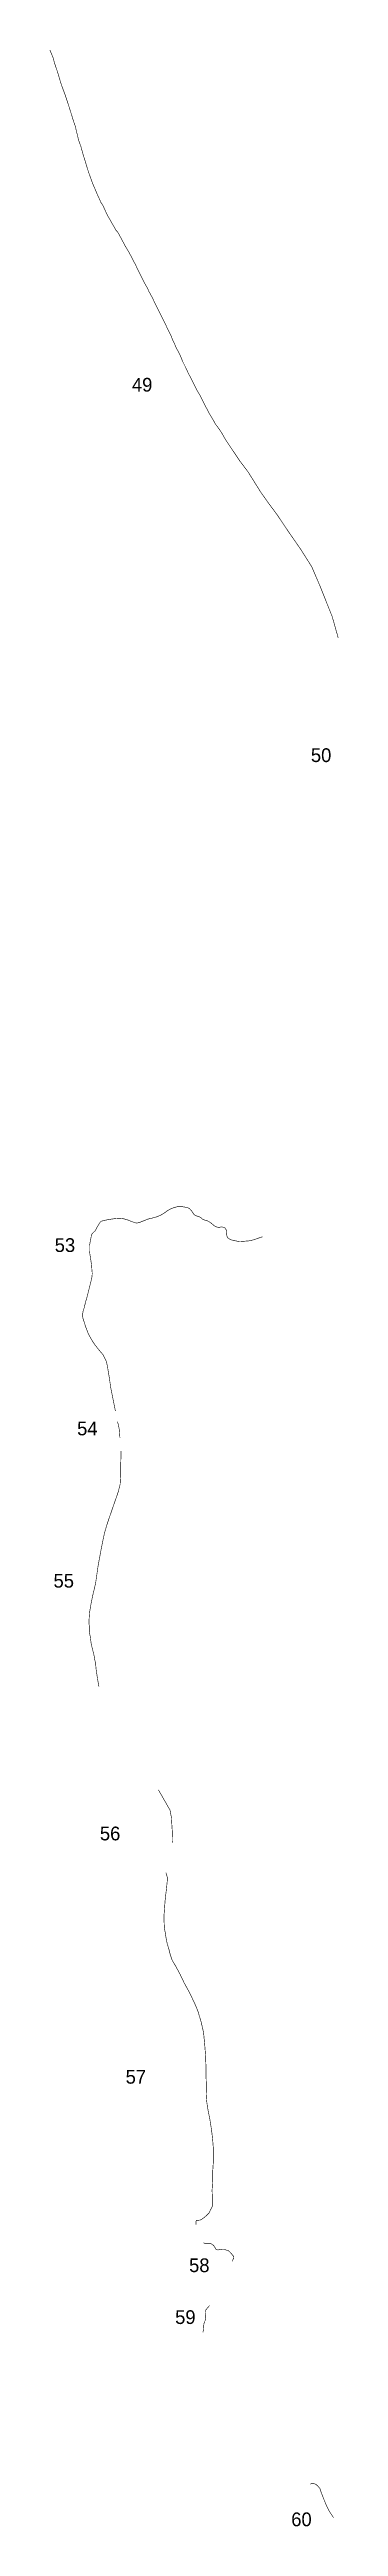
# Model space of a CAD drawing. Header units: metres. Extents: x 254121 to 340592, y 1776947 to 2227325.
# Drawn here: x 260201 to 261672, y 2161331 to 2173935 of the extents above; entities that cross this region are included whole.
import ezdxf

# ---------------------------------------------------------------- set-up
doc = ezdxf.new("R2010")
doc.units = ezdxf.units.M
doc.layers.add('NATURALLY PROTECTED', color=3, linetype='Continuous')

msp = doc.modelspace()

# ---------------------------------------------------------------- texts
at = {"char_height": 70, "attachment_point": 1}
for s, insert in [('49', (260620, 2172264)), ('50', (261531, 2170379)), ('53', (260227, 2167886)), ('54', (260341, 2166953)), ('55', (260221, 2166178)), ('56', (260457, 2164892)), ('57', (260588, 2163654)), ('58', (260911, 2162695)), ('59', (260840, 2162431)), ('60', (261431, 2161402))]:
    msp.add_mtext_dynamic_manual_height_columns(s, width=95.17, gutter_width=1, heights=[0], dxfattribs=dict(at, insert=insert))

# ---------------------------------------------------------------- linework, layer by layer
at = {"layer": 'NATURALLY PROTECTED', "const_width": 3, "flags": 128}
for points in [[(260202, 2173933), (260218, 2173895), (260227, 2173863), (260240, 2173825), (260251, 2173788), (260262, 2173752), (260271, 2173728), (260274, 2173720), (260280, 2173704), (260291, 2173671), (260301, 2173640), (260307, 2173621), (260315, 2173596), (260323, 2173569), (260332, 2173544), (260338, 2173517), (260344, 2173494), (260348, 2173475), (260360, 2173442), (260368, 2173413), (260374, 2173393), (260382, 2173367), (260391, 2173337), (260401, 2173306), (260411, 2173278), (260421, 2173251), (260432, 2173226), (260443, 2173199), (260451, 2173182), (260462, 2173157), (260473, 2173140), (260494, 2173094), (260519, 2173050), (260539, 2173015), (260548, 2173005), (260562, 2172980), (260571, 2172963), (260587, 2172933), (260601, 2172910), (260617, 2172881), (260626, 2172863), (260636, 2172844), (260653, 2172809), (260669, 2172777), (260682, 2172751), (260699, 2172720), (260708, 2172701), (260724, 2172672), (260731, 2172657), (260735, 2172648), (260744, 2172630), (260756, 2172606), (260767, 2172585), (260781, 2172557), (260791, 2172537), (260802, 2172512), (260819, 2172479), (260828, 2172455), (260836, 2172440), (260845, 2172418), (260853, 2172403), (260866, 2172378), (260879, 2172346), (260893, 2172318), (260907, 2172288), (260923, 2172257), (260939, 2172226), (260952, 2172199), (260967, 2172174), (260985, 2172139), (260999, 2172111), (261011, 2172088), (261030, 2172056), (261047, 2172026), (261066, 2172001), (261080, 2171979), (261095, 2171952), (261170, 2171840), (261211, 2171786), (261276, 2171682), (261315, 2171627), (261358, 2171569), (261422, 2171474), (261479, 2171392), (261536, 2171302), (261579, 2171201), (261640, 2171048), (261661, 2170973), (261670, 2170941)], [(261285, 2167893), (261274, 2167890), (261243, 2167879), (261228, 2167875), (261219, 2167873), (261210, 2167872), (261183, 2167870), (261169, 2167869), (261155, 2167871), (261137, 2167875), (261124, 2167878), (261115, 2167883), (261108, 2167888), (261104, 2167896), (261102, 2167905), (261102, 2167913), (261101, 2167923), (261099, 2167931), (261093, 2167939), (261086, 2167941), (261078, 2167944), (261068, 2167942), (261057, 2167942), (261046, 2167945), (261036, 2167952), (261023, 2167963), (261010, 2167972), (260997, 2167977), (260985, 2167980), (260976, 2167985), (260971, 2167991), (260965, 2167994), (260957, 2167997), (260947, 2168000), (260938, 2168005), (260932, 2168012), (260929, 2168018), (260922, 2168027), (260915, 2168035), (260907, 2168040), (260887, 2168045), (260870, 2168047), (260854, 2168047), (260835, 2168042), (260819, 2168036), (260804, 2168028), (260783, 2168013), (260766, 2168003), (260747, 2167995), (260726, 2167989), (260700, 2167983), (260684, 2167976), (260669, 2167971), (260660, 2167966), (260643, 2167963), (260633, 2167966), (260618, 2167971), (260604, 2167977), (260592, 2167981), (260577, 2167985), (260563, 2167987), (260551, 2167987), (260537, 2167986), (260521, 2167984), (260497, 2167980), (260476, 2167976), (260463, 2167972), (260457, 2167965), (260453, 2167959), (260444, 2167944), (260437, 2167930), (260432, 2167923), (260428, 2167920), (260424, 2167915), (260419, 2167911), (260417, 2167907), (260415, 2167903), (260413, 2167896), (260411, 2167885), (260406, 2167859), (260404, 2167848), (260404, 2167835), (260404, 2167822), (260405, 2167813), (260409, 2167787), (260415, 2167747), (260416, 2167731), (260418, 2167708), (260417, 2167690), (260412, 2167668), (260394, 2167596), (260382, 2167553), (260377, 2167532), (260372, 2167517), (260369, 2167500), (260369, 2167490), (260371, 2167478), (260384, 2167437), (260398, 2167400), (260415, 2167369), (260432, 2167343), (260453, 2167317), (260474, 2167292), (260490, 2167260), (260497, 2167225), (260505, 2167176), (260512, 2167127), (260536, 2167007)], [(260547, 2166952), (260548, 2166949), (260555, 2166917), (260559, 2166871)], [(260565, 2166803), (260563, 2166731), (260563, 2166681), (260560, 2166633), (260550, 2166594), (260527, 2166528), (260495, 2166435), (260481, 2166388), (260474, 2166356), (260464, 2166306), (260448, 2166220), (260435, 2166129), (260421, 2166070), (260412, 2166026), (260405, 2165985), (260403, 2165962), (260401, 2165932), (260403, 2165912), (260403, 2165885), (260408, 2165859), (260413, 2165821), (260421, 2165788), (260427, 2165765), (260430, 2165745), (260435, 2165723), (260438, 2165691), (260445, 2165644), (260452, 2165604), (260452, 2165604)], [(260755, 2165079), (260814, 2164976), (260821, 2164939), (260826, 2164860), (260827, 2164811)], [(260793, 2164658), (260800, 2164635), (260801, 2164626), (260797, 2164586), (260789, 2164516), (260784, 2164448), (260784, 2164403), (260785, 2164377), (260789, 2164357), (260794, 2164325), (260799, 2164299), (260808, 2164269), (260815, 2164241), (260825, 2164212), (260844, 2164180), (260866, 2164139), (260886, 2164097), (260914, 2164046), (260941, 2163989), (260955, 2163956), (260963, 2163929), (260970, 2163907), (260978, 2163874), (260985, 2163843), (260988, 2163809), (260991, 2163777), (260995, 2163725), (260997, 2163671), (260997, 2163632), (260999, 2163573), (260998, 2163529), (261000, 2163499), (261005, 2163463), (261014, 2163416), (261017, 2163401), (261021, 2163376), (261026, 2163343), (261031, 2163299), (261034, 2163262), (261035, 2163225), (261034, 2163179), (261031, 2163133), (261031, 2163091), (261028, 2163041), (261029, 2163016), (261030, 2162991), (261030, 2162960), (261019, 2162940), (261014, 2162928), (261005, 2162918), (260995, 2162909), (260984, 2162900), (260976, 2162894), (260967, 2162890), (260961, 2162889), (260956, 2162889), (260950, 2162889), (260948, 2162887), (260946, 2162883), (260946, 2162877), (260947, 2162866)], [(260985, 2162775), (260985, 2162774), (260989, 2162772), (260994, 2162771), (260998, 2162772), (261005, 2162772), (261014, 2162772), (261022, 2162770), (261030, 2162765), (261036, 2162760), (261039, 2162756), (261041, 2162752), (261045, 2162747), (261047, 2162743), (261049, 2162740), (261052, 2162739), (261057, 2162738), (261066, 2162739), (261074, 2162741), (261084, 2162742), (261091, 2162741), (261098, 2162738), (261104, 2162736), (261109, 2162735), (261114, 2162732), (261121, 2162725), (261127, 2162718), (261130, 2162715), (261134, 2162709), (261138, 2162705), (261139, 2162697), (261136, 2162693), (261134, 2162687), (261131, 2162680)], [(261016, 2162455), (261011, 2162450), (261004, 2162442), (260995, 2162431), (260993, 2162424), (260993, 2162415), (260995, 2162405), (260996, 2162398), (260995, 2162389), (260993, 2162379), (260989, 2162371), (260987, 2162363), (260986, 2162357), (260985, 2162351), (260985, 2162343), (260984, 2162330), (260982, 2162321), (260981, 2162319)], [(261530, 2161546), (261530, 2161547), (261535, 2161549), (261540, 2161549), (261545, 2161549), (261552, 2161547), (261559, 2161543), (261569, 2161534), (261577, 2161524), (261584, 2161503), (261596, 2161472), (261609, 2161440), (261623, 2161411), (261634, 2161394), (261646, 2161376)]]:
    msp.add_lwpolyline(points, dxfattribs=at)
msp.add_lwpolyline([(260755, 2165079), (260755, 2165079)], close=True, dxfattribs=at)

msp.set_redraw_order([(e.dxf.handle, doc.entitydb.next_handle()) for e in msp.query("TEXT MTEXT ATTDEF DIMENSION ARC_DIMENSION")])  # texts and dimensions are drawn at this point

doc.saveas('drawing.dxf')
